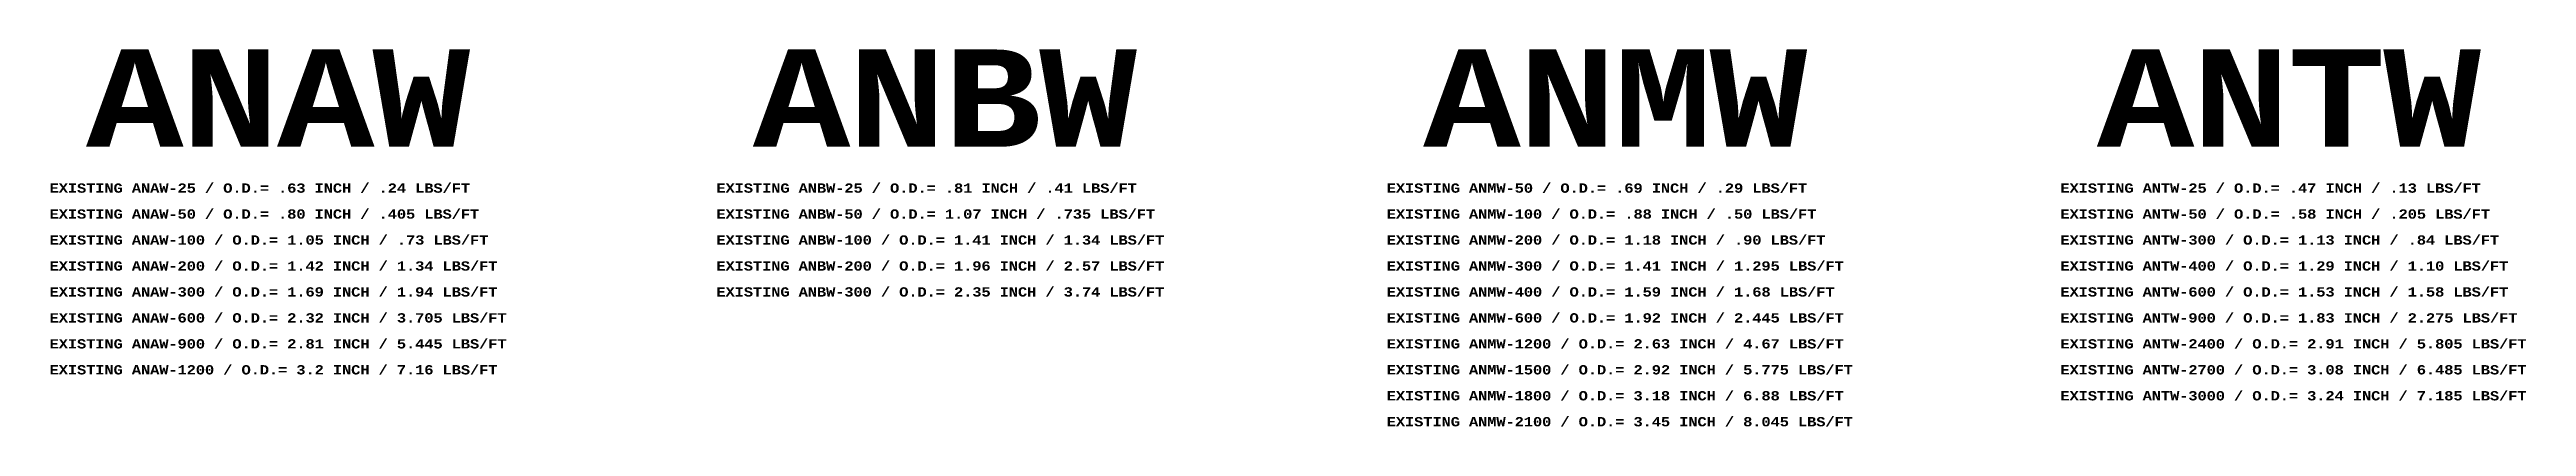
# Model space of a CAD drawing. Header units: feet. Extents: x -16154 to 3860, y -1534289809 to -1534279773.
# Drawn here: x -7150 to -4767, y -1534280136 to -1534279773 of the extents above; entities that cross this region are included whole.
import ezdxf

# ---------------------------------------------------------------- set-up
doc = ezdxf.new("R2010")
doc.units = ezdxf.units.FT
doc.header["$MEASUREMENT"] = 0
doc.layers.add('Level 6', color=7, linetype='Continuous', lineweight=0)
doc.styles.add('TelcoFixed', font='font000.shx', dxfattribs={"height": 9})

msp = doc.modelspace()

# ---------------------------------------------------------------- texts
at = {"layer": 'Level 6', "color": 150, "linetype": 'Continuous', "lineweight": 0, "attachment_point": 1, "line_spacing_factor": 0.9, "style": 'TelcoFixed', "bg_fill": 3, "box_fill_scale": 1, "bg_fill_color": 178, "bg_fill_transparency": 0}
for s, insert, char_height in [('\\fCourier New|b1|i0|c00|p54;\\T0.979;ANAW', (-7115.3, -1534279773.1), 93.67), ('\\fCourier New|b1|i0|c00|p54;\\T0.979;ANBW', (-6473.6, -1534279773.1), 93.67), ('\\fCourier New|b1|i0|c00|p54;\\T0.979;ANMW', (-5828.5, -1534279773.1), 93.67), ('\\fCourier New|b1|i0|c00|p54;\\T0.979;ANTW', (-5180.2, -1534279773.1), 93.67), ('\\fCourier New|b1|i0|c00|p54;\\T0.979;EXISTING ANAW-25 / O.D.= .63 INCH / .24 LBS/FT', (-7150.4, -1534279902.1), 8.964), ('\\fCourier New|b1|i0|c00|p54;\\T0.979;EXISTING ANBW-25 / O.D.= .81 INCH / .41 LBS/FT', (-6508.7, -1534279902.1), 8.964), ('\\fCourier New|b1|i0|c00|p54;\\T0.979;EXISTING ANMW-50 / O.D.= .69 INCH / .29 LBS/FT', (-5863.6, -1534279902.1), 8.964), ('\\fCourier New|b1|i0|c00|p54;\\T0.979;EXISTING ANTW-25 / O.D.= .47 INCH / .13 LBS/FT', (-5215.3, -1534279902.1), 8.964), ('\\fCourier New|b1|i0|c00|p54;\\T0.979;EXISTING ANAW-50 / O.D.= .80 INCH / .405 LBS/FT', (-7150.4, -1534279927.1), 8.964), ('\\fCourier New|b1|i0|c00|p54;\\T0.979;EXISTING ANBW-50 / O.D.= 1.07 INCH / .735 LBS/FT', (-6508.7, -1534279927.1), 8.964), ('\\fCourier New|b1|i0|c00|p54;\\T0.979;EXISTING ANMW-100 / O.D.= .88 INCH / .50 LBS/FT', (-5863.6, -1534279927.1), 8.964), ('\\fCourier New|b1|i0|c00|p54;\\T0.979;EXISTING ANTW-50 / O.D.= .58 INCH / .205 LBS/FT', (-5215.3, -1534279927.1), 8.964), ('\\fCourier New|b1|i0|c00|p54;\\T0.979;EXISTING ANAW-100 / O.D.= 1.05 INCH / .73 LBS/FT', (-7150.4, -1534279952.1), 8.964), ('\\fCourier New|b1|i0|c00|p54;\\T0.979;EXISTING ANBW-100 / O.D.= 1.41 INCH / 1.34 LBS/FT', (-6508.7, -1534279952.1), 8.964), ('\\fCourier New|b1|i0|c00|p54;\\T0.979;EXISTING ANMW-200 / O.D.= 1.18 INCH / .90 LBS/FT', (-5863.6, -1534279952.1), 8.964), ('\\fCourier New|b1|i0|c00|p54;\\T0.979;EXISTING ANTW-300 / O.D.= 1.13 INCH / .84 LBS/FT', (-5215.3, -1534279952.1), 8.964), ('\\fCourier New|b1|i0|c00|p54;\\T0.979;EXISTING ANAW-200 / O.D.= 1.42 INCH / 1.34 LBS/FT', (-7150.4, -1534279977.1), 8.964), ('\\fCourier New|b1|i0|c00|p54;\\T0.979;EXISTING ANBW-200 / O.D.= 1.96 INCH / 2.57 LBS/FT', (-6508.7, -1534279977.1), 8.964), ('\\fCourier New|b1|i0|c00|p54;\\T0.979;EXISTING ANMW-300 / O.D.= 1.41 INCH / 1.295 LBS/FT', (-5863.6, -1534279977.1), 8.964), ('\\fCourier New|b1|i0|c00|p54;\\T0.979;EXISTING ANTW-400 / O.D.= 1.29 INCH / 1.10 LBS/FT', (-5215.3, -1534279977.1), 8.964), ('\\fCourier New|b1|i0|c00|p54;\\T0.979;EXISTING ANAW-300 / O.D.= 1.69 INCH / 1.94 LBS/FT', (-7150.4, -1534280002.1), 8.964), ('\\fCourier New|b1|i0|c00|p54;\\T0.979;EXISTING ANBW-300 / O.D.= 2.35 INCH / 3.74 LBS/FT', (-6508.7, -1534280002.1), 8.964), ('\\fCourier New|b1|i0|c00|p54;\\T0.979;EXISTING ANMW-400 / O.D.= 1.59 INCH / 1.68 LBS/FT', (-5863.6, -1534280002.1), 8.964), ('\\fCourier New|b1|i0|c00|p54;\\T0.979;EXISTING ANTW-600 / O.D.= 1.53 INCH / 1.58 LBS/FT', (-5215.3, -1534280002.1), 8.964), ('\\fCourier New|b1|i0|c00|p54;\\T0.979;EXISTING ANAW-600 / O.D.= 2.32 INCH / 3.705 LBS/FT', (-7150.4, -1534280027.1), 8.964), ('\\fCourier New|b1|i0|c00|p54;\\T0.979;EXISTING ANMW-600 / O.D.= 1.92 INCH / 2.445 LBS/FT', (-5863.6, -1534280027.1), 8.964), ('\\fCourier New|b1|i0|c00|p54;\\T0.979;EXISTING ANTW-900 / O.D.= 1.83 INCH / 2.275 LBS/FT', (-5215.3, -1534280027.1), 8.964), ('\\fCourier New|b1|i0|c00|p54;\\T0.979;EXISTING ANAW-900 / O.D.= 2.81 INCH / 5.445 LBS/FT', (-7150.4, -1534280052.1), 8.964), ('\\fCourier New|b1|i0|c00|p54;\\T0.979;EXISTING ANMW-1200 / O.D.= 2.63 INCH / 4.67 LBS/FT', (-5863.6, -1534280052.1), 8.964), ('\\fCourier New|b1|i0|c00|p54;\\T0.979;EXISTING ANTW-2400 / O.D.= 2.91 INCH / 5.805 LBS/FT', (-5215.3, -1534280052.1), 8.964), ('\\fCourier New|b1|i0|c00|p54;\\T0.979;EXISTING ANAW-1200 / O.D.= 3.2 INCH / 7.16 LBS/FT', (-7150.4, -1534280077.1), 8.964), ('\\fCourier New|b1|i0|c00|p54;\\T0.979;EXISTING ANMW-1500 / O.D.= 2.92 INCH / 5.775 LBS/FT', (-5863.6, -1534280077.1), 8.964), ('\\fCourier New|b1|i0|c00|p54;\\T0.979;EXISTING ANTW-2700 / O.D.= 3.08 INCH / 6.485 LBS/FT', (-5215.3, -1534280077.1), 8.964), ('\\fCourier New|b1|i0|c00|p54;\\T0.979;EXISTING ANMW-1800 / O.D.= 3.18 INCH / 6.88 LBS/FT', (-5863.6, -1534280102.1), 8.964), ('\\fCourier New|b1|i0|c00|p54;\\T0.979;EXISTING ANTW-3000 / O.D.= 3.24 INCH / 7.185 LBS/FT', (-5215.3, -1534280102.1), 8.964), ('\\fCourier New|b1|i0|c00|p54;\\T0.979;EXISTING ANMW-2100 / O.D.= 3.45 INCH / 8.045 LBS/FT', (-5863.6, -1534280127.1), 8.964)]:
    msp.add_mtext(s, dxfattribs=dict(at, insert=insert, char_height=char_height))

doc.saveas('drawing.dxf')
